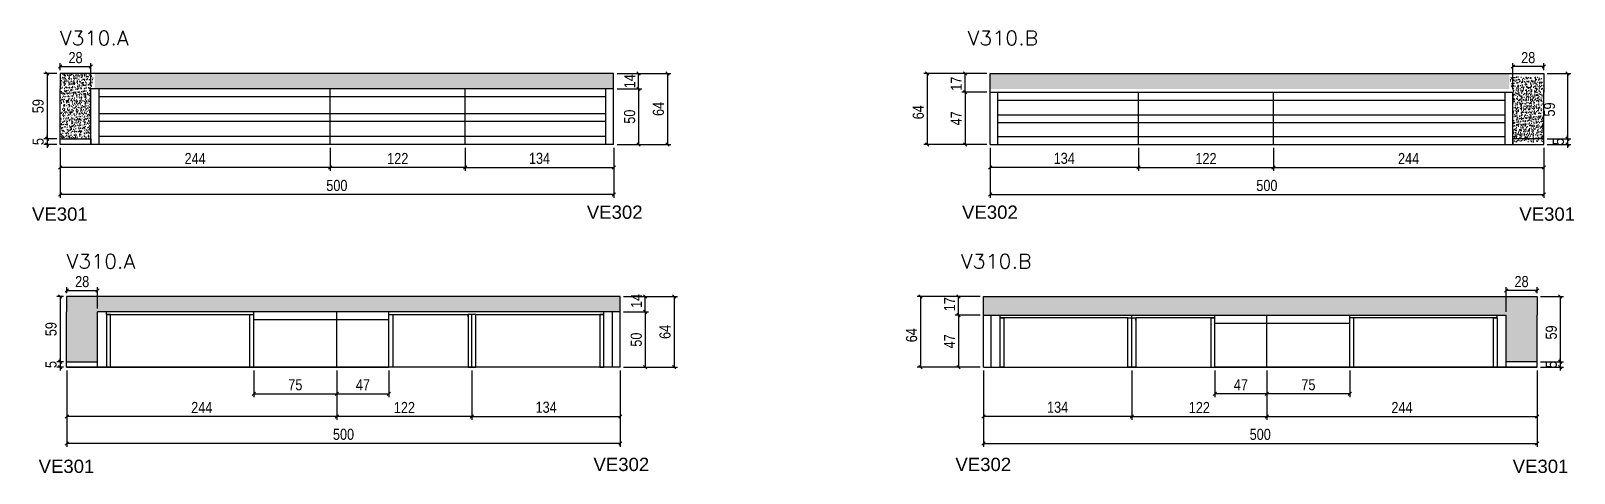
# Model space of a CAD drawing. Header units: millimetres. Extents: x 2538 to 3932, y 3036 to 3435.
import ezdxf

# ---------------------------------------------------------------- set-up
doc = ezdxf.new("R2010")
doc.units = ezdxf.units.MM
for name, color, linetype in [('1', 1, 'Continuous'), ('5', 5, 'Continuous'), ('COTA', 241, 'Continuous'), ('Painéis', 200, 'Continuous'), ('SARR_2.2x7', 40, 'Continuous'), ('SARR_3.5x7', 81, 'Continuous')]:
    doc.layers.add(name, color=color, linetype=linetype)
doc.layers.add('Texto Seção', color=7, linetype='Continuous', lineweight=15)
doc.styles.add('COTA TECNICA', font='techl___.ttf', dxfattribs={"height": 10})
doc.styles.add('REGUA-120', font='ROMANS.shx', dxfattribs={"height": 15})
doc.styles.get("Standard").update_dxf_attribs({"font": 'arial.ttf'})
doc.dimstyles.new('PAINEL', dxfattribs={"dimtxt": 10, "dimasz": 3, "dimexe": 3, "dimexo": 3, "dimgap": 3, "dimtad": 1, "dimdec": 1, "dimzin": 12, "dimdsep": 46, "dimtxsty": 'COTA TECNICA', "dimblk1": 'OBLIQUE', "dimblk2": 'OBLIQUE', "dimsah": 1, "dimcen": 0.9, "dimclrd": 4, "dimclre": 4, "dimclrt": 240, "dimadec": 1, "dimazin": 3, "dimtfac": 1, "dimtdec": 1, "dimtmove": 0, "dimatfit": 3, "dimfxl": 1, "dimtolj": 1, "dimtzin": 12, "dimarcsym": 0})

msp = doc.modelspace()

# ---------------------------------------------------------------- texts
at = {"layer": '5', "linetype": 'Continuous'}
for s, rotation, p in [('VE301', 0.00004, (2539.18, 3263.82)), ('VE302', 359.99996, (3040.26, 3265.53)), ('VE302', 0.00004, (3379.1, 3265.53)), ('VE301', 359.99996, (3882.37, 3263.82)), ('VE301', 0.00004, (2545.17, 3035.99)), ('VE302', 359.99996, (3046.25, 3037.7)), ('VE302', 0.00004, (3373.1, 3037.7)), ('VE301', 359.99996, (3876.37, 3035.99))]:
    msp.add_text(s, height=12, rotation=rotation, dxfattribs=at).set_placement(p)
at = {"layer": 'Texto Seção', "style": 'REGUA-120', "width": 1.05}
for s, p in [('V310.A', (2564.38, 3422.31)), ('V310.B', (3384.13, 3422.31)), ('V310.A', (2570.37, 3220.69)), ('V310.B', (3378.13, 3220.69))]:
    msp.add_text(s, height=13, dxfattribs=at).set_placement(p)

# ---------------------------------------------------------------- blocks, each defined once
blk = doc.blocks.new('_Oblique')
at = {"layer": '1', "color": 0, "lineweight": -2}
blk.add_line((-0.5, -0.5), (0.5, 0.5), dxfattribs=at)
blk = doc.blocks.new('*D37')
at = {"layer": 'COTA', "color": 4, "linetype": 'ByBlock', "lineweight": -2, "transparency": 16777216}
for p, q in [((2808.5, 3329.8), (2808.5, 3308.9)), ((2930.5, 3329.8), (2930.5, 3308.9)), ((2930.5, 3311.9), (2808.5, 3311.9))]:
    blk.add_line(p, q, dxfattribs=at)
at = {"layer": 'Defpoints', "color": 0, "linetype": 'ByBlock', "transparency": 16777216}
for p in [(2808.5, 3332.8), (2930.5, 3332.8), (2808.5, 3311.9)]:
    blk.add_point(p, dxfattribs=at)
at = {"layer": 'COTA', "color": 4, "linetype": 'ByBlock', "lineweight": -2, "transparency": 16777216, "xscale": 3, "yscale": 3, "zscale": 3, "rotation": 180}
blk.add_blockref('_Oblique', (2808.5, 3311.9), dxfattribs=at)
at = {"layer": 'COTA', "color": 4, "linetype": 'ByBlock', "lineweight": -2, "transparency": 16777216, "xscale": 3, "yscale": 3, "zscale": 3}
blk.add_blockref('_Oblique', (2930.5, 3311.9), dxfattribs=at)
at = {"layer": 'COTA', "color": 240, "linetype": 'ByBlock', "transparency": 16777216, "insert": (2869.5, 3320), "char_height": 10, "attachment_point": 5, "style": 'COTA TECNICA'}
blk.add_mtext('\\A1;122', dxfattribs=at)
blk = doc.blocks.new('*D38')
at = {"layer": 'COTA', "color": 4, "linetype": 'ByBlock', "lineweight": -2, "transparency": 16777216}
for p, q in [((2564.5, 3329.8), (2564.5, 3308.9)), ((2808.5, 3329.8), (2808.5, 3308.9)), ((2808.5, 3311.9), (2564.5, 3311.9))]:
    blk.add_line(p, q, dxfattribs=at)
at = {"layer": 'Defpoints', "color": 0, "linetype": 'ByBlock', "transparency": 16777216}
for p in [(2564.5, 3332.8), (2808.5, 3332.8), (2564.5, 3311.9)]:
    blk.add_point(p, dxfattribs=at)
at = {"layer": 'COTA', "color": 4, "linetype": 'ByBlock', "lineweight": -2, "transparency": 16777216, "xscale": 3, "yscale": 3, "zscale": 3, "rotation": 180}
blk.add_blockref('_Oblique', (2564.5, 3311.9), dxfattribs=at)
at = {"layer": 'COTA', "color": 4, "linetype": 'ByBlock', "lineweight": -2, "transparency": 16777216, "xscale": 3, "yscale": 3, "zscale": 3}
blk.add_blockref('_Oblique', (2808.5, 3311.9), dxfattribs=at)
at = {"layer": 'COTA', "color": 240, "linetype": 'ByBlock', "transparency": 16777216, "insert": (2686.5, 3320), "char_height": 10, "width": 210.731, "attachment_point": 5, "style": 'COTA TECNICA'}
blk.add_mtext('\\A1;244', dxfattribs=at)
blk = doc.blocks.new('*D39')
at = {"layer": 'COTA', "color": 4, "linetype": 'ByBlock', "lineweight": -2, "transparency": 16777216}
for p, q in [((2564.5, 3329.8), (2564.5, 3284.5)), ((3064.5, 3329.8), (3064.5, 3284.5)), ((3064.5, 3287.5), (2564.5, 3287.5))]:
    blk.add_line(p, q, dxfattribs=at)
at = {"layer": 'Defpoints', "color": 0, "linetype": 'ByBlock', "transparency": 16777216}
for p in [(2564.5, 3332.8), (3064.5, 3332.8), (2564.5, 3287.5)]:
    blk.add_point(p, dxfattribs=at)
at = {"layer": 'COTA', "color": 4, "linetype": 'ByBlock', "lineweight": -2, "transparency": 16777216, "xscale": 3, "yscale": 3, "zscale": 3, "rotation": 180}
blk.add_blockref('_Oblique', (2564.5, 3287.5), dxfattribs=at)
at = {"layer": 'COTA', "color": 4, "linetype": 'ByBlock', "lineweight": -2, "transparency": 16777216, "xscale": 3, "yscale": 3, "zscale": 3}
blk.add_blockref('_Oblique', (3064.5, 3287.5), dxfattribs=at)
at = {"layer": 'COTA', "color": 240, "linetype": 'ByBlock', "transparency": 16777216, "insert": (2814.5, 3295.6), "char_height": 10, "attachment_point": 5, "style": 'COTA TECNICA'}
blk.add_mtext('\\A1;500', dxfattribs=at)
blk = doc.blocks.new('*D49')
at = {"layer": 'COTA', "color": 4, "lineweight": -2, "transparency": 16777216}
for p, q in [((3067.5, 3382.8), (3090, 3382.8)), ((3087, 3382.8), (3087, 3332.8)), ((3067.5, 3332.8), (3090, 3332.8))]:
    blk.add_line(p, q, dxfattribs=at)
at = {"layer": 'Defpoints', "color": 0, "transparency": 16777216}
for p in [(3064.5, 3382.8), (3064.5, 3332.8), (3087, 3332.8)]:
    blk.add_point(p, dxfattribs=at)
at = {"layer": 'COTA', "color": 4, "lineweight": -2, "transparency": 16777216, "xscale": 3, "yscale": 3, "zscale": 3}
for p, rotation in [((3087, 3382.8), 90), ((3087, 3332.8), 270)]:
    blk.add_blockref('_Oblique', p, dxfattribs=dict(at, rotation=rotation))
at = {"layer": 'COTA', "color": 240, "transparency": 16777216, "insert": (3078.9, 3357.8), "char_height": 10, "attachment_point": 5, "rotation": 90, "style": 'COTA TECNICA'}
blk.add_mtext('\\A1;50', dxfattribs=at)
blk = doc.blocks.new('*D50')
at = {"layer": 'COTA', "color": 4, "lineweight": -2, "transparency": 16777216}
for p, q in [((3067.5, 3396.8), (3090, 3396.8)), ((3087, 3382.8), (3087, 3396.8)), ((3067.5, 3382.8), (3090, 3382.8))]:
    blk.add_line(p, q, dxfattribs=at)
at = {"layer": 'Defpoints', "color": 0, "transparency": 16777216}
for p in [(3064.5, 3396.8), (3087, 3396.8), (3064.5, 3382.8)]:
    blk.add_point(p, dxfattribs=at)
at = {"layer": 'COTA', "color": 4, "lineweight": -2, "transparency": 16777216, "xscale": 3, "yscale": 3, "zscale": 3}
for p, rotation in [((3087, 3396.8), 90), ((3087, 3382.8), 270)]:
    blk.add_blockref('_Oblique', p, dxfattribs=dict(at, rotation=rotation))
at = {"layer": 'COTA', "color": 240, "transparency": 16777216, "insert": (3079, 3389.8), "char_height": 10, "attachment_point": 5, "rotation": 90, "style": 'COTA TECNICA'}
blk.add_mtext('\\A1;14', dxfattribs=at)
blk = doc.blocks.new('*D51')
at = {"layer": 'COTA', "color": 4, "lineweight": -2, "transparency": 16777216}
for p, q in [((3067.5, 3396.8), (3116, 3396.8)), ((3113, 3396.8), (3113, 3332.8)), ((3067.5, 3332.8), (3116, 3332.8))]:
    blk.add_line(p, q, dxfattribs=at)
at = {"layer": 'Defpoints', "color": 0, "transparency": 16777216}
for p in [(3064.5, 3396.8), (3064.5, 3332.8), (3113, 3332.8)]:
    blk.add_point(p, dxfattribs=at)
at = {"layer": 'COTA', "color": 4, "lineweight": -2, "transparency": 16777216, "xscale": 3, "yscale": 3, "zscale": 3}
for p, rotation in [((3113, 3396.8), 90), ((3113, 3332.8), 270)]:
    blk.add_blockref('_Oblique', p, dxfattribs=dict(at, rotation=rotation))
at = {"layer": 'COTA', "color": 240, "transparency": 16777216, "insert": (3104.9, 3364.8), "char_height": 10, "attachment_point": 5, "rotation": 90, "style": 'COTA TECNICA'}
blk.add_mtext('\\A1;64', dxfattribs=at)
blk = doc.blocks.new('*D52')
at = {"layer": 'Defpoints', "color": 0, "transparency": 16777216}
for p in [(2930.5, 3332.8), (3064.5, 3332.8), (3064.5, 3311.9)]:
    blk.add_point(p, dxfattribs=at)
at = {"layer": 'Painéis', "color": 4, "lineweight": -2, "transparency": 16777216}
for p, q in [((2930.5, 3329.8), (2930.5, 3308.9)), ((3064.5, 3329.8), (3064.5, 3308.9)), ((2930.5, 3311.9), (3064.5, 3311.9))]:
    blk.add_line(p, q, dxfattribs=at)
at = {"layer": 'Painéis', "color": 4, "lineweight": -2, "transparency": 16777216, "xscale": 3, "yscale": 3, "zscale": 3, "rotation": 180}
blk.add_blockref('_Oblique', (2930.5, 3311.9), dxfattribs=at)
at = {"layer": 'Painéis', "color": 4, "lineweight": -2, "transparency": 16777216, "xscale": 3, "yscale": 3, "zscale": 3}
blk.add_blockref('_Oblique', (3064.5, 3311.9), dxfattribs=at)
at = {"layer": 'Painéis', "color": 240, "transparency": 16777216, "insert": (2997.5, 3320.1), "char_height": 10, "attachment_point": 5, "style": 'COTA TECNICA'}
blk.add_mtext('\\A1;134', dxfattribs=at)
blk = doc.blocks.new('*D43')
at = {"layer": 'COTA', "color": 4, "linetype": 'ByBlock', "lineweight": -2, "transparency": 16777216}
for p, q in [((2814.5, 3128.4), (2814.5, 3084.1)), ((2936.5, 3128.4), (2936.5, 3084.1)), ((2936.5, 3087.1), (2814.5, 3087.1))]:
    blk.add_line(p, q, dxfattribs=at)
at = {"layer": 'Defpoints', "color": 0, "linetype": 'ByBlock', "transparency": 16777216}
for p in [(2814.5, 3131.4), (2936.5, 3131.4), (2814.5, 3087.1)]:
    blk.add_point(p, dxfattribs=at)
at = {"layer": 'COTA', "color": 4, "linetype": 'ByBlock', "lineweight": -2, "transparency": 16777216, "xscale": 3, "yscale": 3, "zscale": 3, "rotation": 180}
blk.add_blockref('_Oblique', (2814.5, 3087.1), dxfattribs=at)
at = {"layer": 'COTA', "color": 4, "linetype": 'ByBlock', "lineweight": -2, "transparency": 16777216, "xscale": 3, "yscale": 3, "zscale": 3}
blk.add_blockref('_Oblique', (2936.5, 3087.1), dxfattribs=at)
at = {"layer": 'COTA', "color": 240, "linetype": 'ByBlock', "transparency": 16777216, "insert": (2875.5, 3095.1), "char_height": 10, "attachment_point": 5, "style": 'COTA TECNICA'}
blk.add_mtext('\\A1;122', dxfattribs=at)
blk = doc.blocks.new('*D44')
at = {"layer": 'COTA', "color": 4, "linetype": 'ByBlock', "lineweight": -2, "transparency": 16777216}
for p, q in [((2570.5, 3128.4), (2570.5, 3084.1)), ((2814.5, 3128.4), (2814.5, 3084.1)), ((2814.5, 3087.1), (2570.5, 3087.1))]:
    blk.add_line(p, q, dxfattribs=at)
at = {"layer": 'Defpoints', "color": 0, "linetype": 'ByBlock', "transparency": 16777216}
for p in [(2570.5, 3131.4), (2814.5, 3131.4), (2570.5, 3087.1)]:
    blk.add_point(p, dxfattribs=at)
at = {"layer": 'COTA', "color": 4, "linetype": 'ByBlock', "lineweight": -2, "transparency": 16777216, "xscale": 3, "yscale": 3, "zscale": 3, "rotation": 180}
blk.add_blockref('_Oblique', (2570.5, 3087.1), dxfattribs=at)
at = {"layer": 'COTA', "color": 4, "linetype": 'ByBlock', "lineweight": -2, "transparency": 16777216, "xscale": 3, "yscale": 3, "zscale": 3}
blk.add_blockref('_Oblique', (2814.5, 3087.1), dxfattribs=at)
at = {"layer": 'COTA', "color": 240, "linetype": 'ByBlock', "transparency": 16777216, "insert": (2692.5, 3095.1), "char_height": 10, "width": 210.731, "attachment_point": 5, "style": 'COTA TECNICA'}
blk.add_mtext('\\A1;244', dxfattribs=at)
blk = doc.blocks.new('*D45')
at = {"layer": 'COTA', "color": 4, "linetype": 'ByBlock', "lineweight": -2, "transparency": 16777216}
for p, q in [((2570.5, 3128.4), (2570.5, 3059.7)), ((3070.5, 3128.4), (3070.5, 3059.7)), ((3070.5, 3062.7), (2570.5, 3062.7))]:
    blk.add_line(p, q, dxfattribs=at)
at = {"layer": 'Defpoints', "color": 0, "linetype": 'ByBlock', "transparency": 16777216}
for p in [(2570.5, 3131.4), (3070.5, 3131.4), (2570.5, 3062.7)]:
    blk.add_point(p, dxfattribs=at)
at = {"layer": 'COTA', "color": 4, "linetype": 'ByBlock', "lineweight": -2, "transparency": 16777216, "xscale": 3, "yscale": 3, "zscale": 3, "rotation": 180}
blk.add_blockref('_Oblique', (2570.5, 3062.7), dxfattribs=at)
at = {"layer": 'COTA', "color": 4, "linetype": 'ByBlock', "lineweight": -2, "transparency": 16777216, "xscale": 3, "yscale": 3, "zscale": 3}
blk.add_blockref('_Oblique', (3070.5, 3062.7), dxfattribs=at)
at = {"layer": 'COTA', "color": 240, "linetype": 'ByBlock', "transparency": 16777216, "insert": (2820.5, 3070.8), "char_height": 10, "attachment_point": 5, "style": 'COTA TECNICA'}
blk.add_mtext('\\A1;500', dxfattribs=at)
blk = doc.blocks.new('*D60')
at = {"layer": 'COTA', "color": 4, "lineweight": -2, "transparency": 16777216}
for p, q in [((3073.5, 3181.4), (3096, 3181.4)), ((3093, 3181.4), (3093, 3131.4)), ((3073.5, 3131.4), (3096, 3131.4))]:
    blk.add_line(p, q, dxfattribs=at)
at = {"layer": 'Defpoints', "color": 0, "transparency": 16777216}
for p in [(3070.5, 3181.4), (3070.5, 3131.4), (3093, 3131.4)]:
    blk.add_point(p, dxfattribs=at)
at = {"layer": 'COTA', "color": 4, "lineweight": -2, "transparency": 16777216, "xscale": 3, "yscale": 3, "zscale": 3}
for p, rotation in [((3093, 3181.4), 90), ((3093, 3131.4), 270)]:
    blk.add_blockref('_Oblique', p, dxfattribs=dict(at, rotation=rotation))
at = {"layer": 'COTA', "color": 240, "transparency": 16777216, "insert": (3084.9, 3156.4), "char_height": 10, "attachment_point": 5, "rotation": 90, "style": 'COTA TECNICA'}
blk.add_mtext('\\A1;50', dxfattribs=at)
blk = doc.blocks.new('*D61')
at = {"layer": 'COTA', "color": 4, "lineweight": -2, "transparency": 16777216}
for p, q in [((3073.5, 3195.4), (3096, 3195.4)), ((3093, 3181.4), (3093, 3195.4)), ((3073.5, 3181.4), (3096, 3181.4))]:
    blk.add_line(p, q, dxfattribs=at)
at = {"layer": 'Defpoints', "color": 0, "transparency": 16777216}
for p in [(3070.5, 3195.4), (3093, 3195.4), (3070.5, 3181.4)]:
    blk.add_point(p, dxfattribs=at)
at = {"layer": 'COTA', "color": 4, "lineweight": -2, "transparency": 16777216, "xscale": 3, "yscale": 3, "zscale": 3}
for p, rotation in [((3093, 3195.4), 90), ((3093, 3181.4), 270)]:
    blk.add_blockref('_Oblique', p, dxfattribs=dict(at, rotation=rotation))
at = {"layer": 'COTA', "color": 240, "transparency": 16777216, "insert": (3085, 3191.4), "char_height": 10, "attachment_point": 5, "rotation": 90, "style": 'COTA TECNICA'}
blk.add_mtext('\\A1;14', dxfattribs=at)
blk = doc.blocks.new('*D62')
at = {"layer": 'COTA', "color": 4, "lineweight": -2, "transparency": 16777216}
for p, q in [((3073.5, 3195.4), (3122, 3195.4)), ((3119, 3195.4), (3119, 3131.4)), ((3073.5, 3131.4), (3122, 3131.4))]:
    blk.add_line(p, q, dxfattribs=at)
at = {"layer": 'Defpoints', "color": 0, "transparency": 16777216}
for p in [(3070.5, 3195.4), (3070.5, 3131.4), (3119, 3131.4)]:
    blk.add_point(p, dxfattribs=at)
at = {"layer": 'COTA', "color": 4, "lineweight": -2, "transparency": 16777216, "xscale": 3, "yscale": 3, "zscale": 3}
for p, rotation in [((3119, 3195.4), 90), ((3119, 3131.4), 270)]:
    blk.add_blockref('_Oblique', p, dxfattribs=dict(at, rotation=rotation))
at = {"layer": 'COTA', "color": 240, "transparency": 16777216, "insert": (3110.9, 3163.4), "char_height": 10, "attachment_point": 5, "rotation": 90, "style": 'COTA TECNICA'}
blk.add_mtext('\\A1;64', dxfattribs=at)
blk = doc.blocks.new('*D63')
at = {"layer": 'Defpoints', "color": 0, "transparency": 16777216}
for p in [(2936.5, 3131.4), (3070.5, 3131.4), (3070.5, 3087.1)]:
    blk.add_point(p, dxfattribs=at)
at = {"layer": 'Painéis', "color": 4, "lineweight": -2, "transparency": 16777216}
for p, q in [((2936.5, 3128.4), (2936.5, 3084.1)), ((3070.5, 3128.4), (3070.5, 3084.1)), ((2936.5, 3087.1), (3070.5, 3087.1))]:
    blk.add_line(p, q, dxfattribs=at)
at = {"layer": 'Painéis', "color": 4, "lineweight": -2, "transparency": 16777216, "xscale": 3, "yscale": 3, "zscale": 3, "rotation": 180}
blk.add_blockref('_Oblique', (2936.5, 3087.1), dxfattribs=at)
at = {"layer": 'Painéis', "color": 4, "lineweight": -2, "transparency": 16777216, "xscale": 3, "yscale": 3, "zscale": 3}
blk.add_blockref('_Oblique', (3070.5, 3087.1), dxfattribs=at)
at = {"layer": 'Painéis', "color": 240, "transparency": 16777216, "insert": (3003.5, 3095.3), "char_height": 10, "attachment_point": 5, "style": 'COTA TECNICA'}
blk.add_mtext('\\A1;134', dxfattribs=at)
blk = doc.blocks.new('*D65')
at = {"layer": 'Defpoints', "color": 0, "transparency": 16777216}
for p in [(2739.5, 3131.4), (2814.5, 3131.4), (2814.5, 3107.5)]:
    blk.add_point(p, dxfattribs=at)
at = {"layer": 'Painéis', "color": 4, "lineweight": -2, "transparency": 16777216}
for p, q in [((2739.5, 3128.4), (2739.5, 3104.5)), ((2814.5, 3128.4), (2814.5, 3104.5)), ((2739.5, 3107.5), (2814.5, 3107.5))]:
    blk.add_line(p, q, dxfattribs=at)
at = {"layer": 'Painéis', "color": 4, "lineweight": -2, "transparency": 16777216, "xscale": 3, "yscale": 3, "zscale": 3, "rotation": 180}
blk.add_blockref('_Oblique', (2739.5, 3107.5), dxfattribs=at)
at = {"layer": 'Painéis', "color": 4, "lineweight": -2, "transparency": 16777216, "xscale": 3, "yscale": 3, "zscale": 3}
blk.add_blockref('_Oblique', (2814.5, 3107.5), dxfattribs=at)
at = {"layer": 'Painéis', "color": 240, "transparency": 16777216, "insert": (2777, 3115.6), "char_height": 10, "attachment_point": 5, "style": 'COTA TECNICA'}
blk.add_mtext('\\A1;75', dxfattribs=at)
blk = doc.blocks.new('*D86')
at = {"layer": 'Defpoints', "color": 0, "transparency": 16777216}
for p in [(2814.5, 3131.4), (2861.5, 3131.4), (2861.5, 3107.5)]:
    blk.add_point(p, dxfattribs=at)
at = {"layer": 'Painéis', "color": 4, "lineweight": -2, "transparency": 16777216}
for p, q in [((2814.5, 3128.4), (2814.5, 3104.5)), ((2861.5, 3128.4), (2861.5, 3104.5)), ((2814.5, 3107.5), (2861.5, 3107.5))]:
    blk.add_line(p, q, dxfattribs=at)
at = {"layer": 'Painéis', "color": 4, "lineweight": -2, "transparency": 16777216, "xscale": 3, "yscale": 3, "zscale": 3, "rotation": 180}
blk.add_blockref('_Oblique', (2814.5, 3107.5), dxfattribs=at)
at = {"layer": 'Painéis', "color": 4, "lineweight": -2, "transparency": 16777216, "xscale": 3, "yscale": 3, "zscale": 3}
blk.add_blockref('_Oblique', (2861.5, 3107.5), dxfattribs=at)
at = {"layer": 'Painéis', "color": 240, "transparency": 16777216, "insert": (2838, 3115.6), "char_height": 10, "attachment_point": 5, "style": 'COTA TECNICA'}
blk.add_mtext('\\A1;47', dxfattribs=at)
blk = doc.blocks.new('*D103')
at = {"layer": 'COTA', "color": 4, "linetype": 'ByBlock', "lineweight": -2, "transparency": 16777216}
for p, q in [((2561.5, 3396.8), (2549.9, 3396.8)), ((2552.9, 3396.8), (2552.9, 3337.8)), ((2561.5, 3337.8), (2549.9, 3337.8))]:
    blk.add_line(p, q, dxfattribs=at)
at = {"layer": 'Defpoints', "color": 0, "linetype": 'ByBlock', "transparency": 16777216}
for p in [(2564.5, 3396.8), (2552.9, 3337.8), (2564.5, 3337.8)]:
    blk.add_point(p, dxfattribs=at)
at = {"layer": 'COTA', "color": 4, "linetype": 'ByBlock', "lineweight": -2, "transparency": 16777216, "xscale": 3, "yscale": 3, "zscale": 3}
for p, rotation in [((2552.9, 3396.8), 90), ((2552.9, 3337.8), 270)]:
    blk.add_blockref('_Oblique', p, dxfattribs=dict(at, rotation=rotation))
at = {"layer": 'COTA', "color": 240, "linetype": 'ByBlock', "transparency": 16777216, "insert": (2544.7, 3367.3), "char_height": 10, "attachment_point": 5, "rotation": 90, "style": 'COTA TECNICA'}
blk.add_mtext('\\A1;59', dxfattribs=at)
blk = doc.blocks.new('*D104')
at = {"layer": 'COTA', "color": 4, "linetype": 'ByBlock', "lineweight": -2, "transparency": 16777216}
for p, q in [((2561.5, 3337.8), (2549.9, 3337.8)), ((2561.5, 3332.8), (2549.9, 3332.8)), ((2552.9, 3337.8), (2552.9, 3340.8)), ((2552.9, 3337.8), (2552.9, 3332.8)), ((2552.9, 3332.8), (2552.9, 3329.8))]:
    blk.add_line(p, q, dxfattribs=at)
at = {"layer": 'Defpoints', "color": 0, "linetype": 'ByBlock', "transparency": 16777216}
for p in [(2552.9, 3332.8), (2564.5, 3337.8), (2564.5, 3332.8)]:
    blk.add_point(p, dxfattribs=at)
at = {"layer": 'COTA', "color": 4, "linetype": 'ByBlock', "lineweight": -2, "transparency": 16777216, "xscale": 3, "yscale": 3, "zscale": 3}
for p, rotation in [((2552.9, 3337.8), 270), ((2552.9, 3332.8), 90)]:
    blk.add_blockref('_Oblique', p, dxfattribs=dict(at, rotation=rotation))
at = {"layer": 'COTA', "color": 240, "linetype": 'ByBlock', "transparency": 16777216, "insert": (2544.8, 3335.3), "char_height": 10, "attachment_point": 5, "rotation": 90, "style": 'COTA TECNICA'}
blk.add_mtext('\\A1;5', dxfattribs=at)
blk = doc.blocks.new('*D105')
at = {"layer": 'COTA', "color": 4, "linetype": 'ByBlock', "lineweight": -2, "transparency": 16777216}
for p, q in [((2564.5, 3399.8), (2564.5, 3406)), ((2564.5, 3403), (2592.4, 3403)), ((2592.4, 3385.8), (2592.4, 3406))]:
    blk.add_line(p, q, dxfattribs=at)
at = {"layer": 'Defpoints', "color": 0, "linetype": 'ByBlock', "transparency": 16777216}
for p in [(2592.4, 3403), (2564.5, 3396.8), (2592.4, 3382.8)]:
    blk.add_point(p, dxfattribs=at)
at = {"layer": 'COTA', "color": 4, "linetype": 'ByBlock', "lineweight": -2, "transparency": 16777216, "xscale": 3, "yscale": 3, "zscale": 3, "rotation": 180}
blk.add_blockref('_Oblique', (2564.5, 3403), dxfattribs=at)
at = {"layer": 'COTA', "color": 4, "linetype": 'ByBlock', "lineweight": -2, "transparency": 16777216, "xscale": 3, "yscale": 3, "zscale": 3}
blk.add_blockref('_Oblique', (2592.4, 3403), dxfattribs=at)
at = {"layer": 'COTA', "color": 240, "linetype": 'ByBlock', "transparency": 16777216, "insert": (2578.5, 3411.1), "char_height": 10, "attachment_point": 5, "style": 'COTA TECNICA'}
blk.add_mtext('\\A1;28', dxfattribs=at)
blk = doc.blocks.new('*D106')
at = {"layer": 'COTA', "color": 4, "linetype": 'ByBlock', "lineweight": -2, "transparency": 16777216}
for p, q in [((2570.5, 3198.4), (2570.5, 3203.7)), ((2570.5, 3200.7), (2598.4, 3200.7)), ((2598.4, 3184.4), (2598.4, 3203.7))]:
    blk.add_line(p, q, dxfattribs=at)
at = {"layer": 'Defpoints', "color": 0, "linetype": 'ByBlock', "transparency": 16777216}
for p in [(2570.5, 3195.4), (2598.4, 3200.7), (2598.4, 3181.4)]:
    blk.add_point(p, dxfattribs=at)
at = {"layer": 'COTA', "color": 4, "linetype": 'ByBlock', "lineweight": -2, "transparency": 16777216, "xscale": 3, "yscale": 3, "zscale": 3, "rotation": 180}
blk.add_blockref('_Oblique', (2570.5, 3200.7), dxfattribs=at)
at = {"layer": 'COTA', "color": 4, "linetype": 'ByBlock', "lineweight": -2, "transparency": 16777216, "xscale": 3, "yscale": 3, "zscale": 3}
blk.add_blockref('_Oblique', (2598.4, 3200.7), dxfattribs=at)
at = {"layer": 'COTA', "color": 240, "linetype": 'ByBlock', "transparency": 16777216, "insert": (2584.5, 3208.8), "char_height": 10, "attachment_point": 5, "style": 'COTA TECNICA'}
blk.add_mtext('\\A1;28', dxfattribs=at)
blk = doc.blocks.new('*D107')
at = {"layer": 'COTA', "color": 4, "linetype": 'ByBlock', "lineweight": -2, "transparency": 16777216}
for p, q in [((2567.5, 3195.4), (2561.5, 3195.4)), ((2564.5, 3195.4), (2564.5, 3136.4)), ((2567.5, 3136.4), (2561.5, 3136.4))]:
    blk.add_line(p, q, dxfattribs=at)
at = {"layer": 'Defpoints', "color": 0, "linetype": 'ByBlock', "transparency": 16777216}
for p in [(2570.5, 3195.4), (2564.5, 3136.4), (2570.5, 3136.4)]:
    blk.add_point(p, dxfattribs=at)
at = {"layer": 'COTA', "color": 4, "linetype": 'ByBlock', "lineweight": -2, "transparency": 16777216, "xscale": 3, "yscale": 3, "zscale": 3}
for p, rotation in [((2564.5, 3195.4), 90), ((2564.5, 3136.4), 270)]:
    blk.add_blockref('_Oblique', p, dxfattribs=dict(at, rotation=rotation))
at = {"layer": 'COTA', "color": 240, "linetype": 'ByBlock', "transparency": 16777216, "insert": (2556.4, 3165.9), "char_height": 10, "attachment_point": 5, "rotation": 90, "style": 'COTA TECNICA'}
blk.add_mtext('\\A1;59', dxfattribs=at)
blk = doc.blocks.new('*D108')
at = {"layer": 'COTA', "color": 4, "linetype": 'ByBlock', "lineweight": -2, "transparency": 16777216}
for p, q in [((2567.5, 3136.4), (2561.5, 3136.4)), ((2564.5, 3136.4), (2564.5, 3139.4)), ((2564.5, 3136.4), (2564.5, 3131.4)), ((2567.5, 3131.4), (2561.5, 3131.4)), ((2564.5, 3131.4), (2564.5, 3128.4))]:
    blk.add_line(p, q, dxfattribs=at)
at = {"layer": 'Defpoints', "color": 0, "linetype": 'ByBlock', "transparency": 16777216}
for p in [(2570.5, 3136.4), (2564.5, 3131.4), (2570.5, 3131.4)]:
    blk.add_point(p, dxfattribs=at)
at = {"layer": 'COTA', "color": 4, "linetype": 'ByBlock', "lineweight": -2, "transparency": 16777216, "xscale": 3, "yscale": 3, "zscale": 3}
for p, rotation in [((2564.5, 3136.4), 270), ((2564.5, 3131.4), 90)]:
    blk.add_blockref('_Oblique', p, dxfattribs=dict(at, rotation=rotation))
at = {"layer": 'COTA', "color": 240, "linetype": 'ByBlock', "transparency": 16777216, "insert": (2556.4, 3133.9), "char_height": 10, "attachment_point": 5, "rotation": 90, "style": 'COTA TECNICA'}
blk.add_mtext('\\A1;5', dxfattribs=at)
blk = doc.blocks.new('*D112')
at = {"layer": 'COTA', "color": 4, "linetype": 'ByBlock', "lineweight": -2, "transparency": 16777216}
for p, q in [((3538.4, 3329.8), (3538.4, 3308.9)), ((3660.4, 3329.8), (3660.4, 3308.9)), ((3538.4, 3311.9), (3660.4, 3311.9))]:
    blk.add_line(p, q, dxfattribs=at)
at = {"layer": 'Defpoints', "color": 0, "linetype": 'ByBlock', "transparency": 16777216}
for p in [(3538.4, 3332.8), (3660.4, 3332.8), (3660.4, 3311.9)]:
    blk.add_point(p, dxfattribs=at)
at = {"layer": 'COTA', "color": 4, "linetype": 'ByBlock', "lineweight": -2, "transparency": 16777216, "xscale": 3, "yscale": 3, "zscale": 3, "rotation": 180}
blk.add_blockref('_Oblique', (3538.4, 3311.9), dxfattribs=at)
at = {"layer": 'COTA', "color": 4, "linetype": 'ByBlock', "lineweight": -2, "transparency": 16777216, "xscale": 3, "yscale": 3, "zscale": 3}
blk.add_blockref('_Oblique', (3660.4, 3311.9), dxfattribs=at)
at = {"layer": 'COTA', "color": 240, "linetype": 'ByBlock', "transparency": 16777216, "insert": (3599.4, 3320), "char_height": 10, "attachment_point": 5, "style": 'COTA TECNICA'}
blk.add_mtext('\\A1;122', dxfattribs=at)
blk = doc.blocks.new('*D113')
at = {"layer": 'COTA', "color": 4, "linetype": 'ByBlock', "lineweight": -2, "transparency": 16777216}
for p, q in [((3660.4, 3329.8), (3660.4, 3308.9)), ((3904.4, 3329.8), (3904.4, 3308.9)), ((3660.4, 3311.9), (3904.4, 3311.9))]:
    blk.add_line(p, q, dxfattribs=at)
at = {"layer": 'Defpoints', "color": 0, "linetype": 'ByBlock', "transparency": 16777216}
for p in [(3660.4, 3332.8), (3904.4, 3332.8), (3904.4, 3311.9)]:
    blk.add_point(p, dxfattribs=at)
at = {"layer": 'COTA', "color": 4, "linetype": 'ByBlock', "lineweight": -2, "transparency": 16777216, "xscale": 3, "yscale": 3, "zscale": 3, "rotation": 180}
blk.add_blockref('_Oblique', (3660.4, 3311.9), dxfattribs=at)
at = {"layer": 'COTA', "color": 4, "linetype": 'ByBlock', "lineweight": -2, "transparency": 16777216, "xscale": 3, "yscale": 3, "zscale": 3}
blk.add_blockref('_Oblique', (3904.4, 3311.9), dxfattribs=at)
at = {"layer": 'COTA', "color": 240, "linetype": 'ByBlock', "transparency": 16777216, "insert": (3782.4, 3320), "char_height": 10, "width": 210.731, "attachment_point": 5, "style": 'COTA TECNICA'}
blk.add_mtext('\\A1;244', dxfattribs=at)
blk = doc.blocks.new('*D114')
at = {"layer": 'COTA', "color": 4, "linetype": 'ByBlock', "lineweight": -2, "transparency": 16777216}
for p, q in [((3404.4, 3329.8), (3404.4, 3284.5)), ((3904.4, 3329.8), (3904.4, 3284.5)), ((3404.4, 3287.5), (3904.4, 3287.5))]:
    blk.add_line(p, q, dxfattribs=at)
at = {"layer": 'Defpoints', "color": 0, "linetype": 'ByBlock', "transparency": 16777216}
for p in [(3404.4, 3332.8), (3904.4, 3332.8), (3904.4, 3287.5)]:
    blk.add_point(p, dxfattribs=at)
at = {"layer": 'COTA', "color": 4, "linetype": 'ByBlock', "lineweight": -2, "transparency": 16777216, "xscale": 3, "yscale": 3, "zscale": 3, "rotation": 180}
blk.add_blockref('_Oblique', (3404.4, 3287.5), dxfattribs=at)
at = {"layer": 'COTA', "color": 4, "linetype": 'ByBlock', "lineweight": -2, "transparency": 16777216, "xscale": 3, "yscale": 3, "zscale": 3}
blk.add_blockref('_Oblique', (3904.4, 3287.5), dxfattribs=at)
at = {"layer": 'COTA', "color": 240, "linetype": 'ByBlock', "transparency": 16777216, "insert": (3654.4, 3295.6), "char_height": 10, "attachment_point": 5, "style": 'COTA TECNICA'}
blk.add_mtext('\\A1;500', dxfattribs=at)
blk = doc.blocks.new('*D120')
at = {"layer": 'COTA', "color": 4, "lineweight": -2, "transparency": 16777216}
for p, q in [((3401.4, 3379.8), (3378.8, 3379.8)), ((3381.8, 3379.8), (3381.8, 3332.8)), ((3401.4, 3332.8), (3378.8, 3332.8))]:
    blk.add_line(p, q, dxfattribs=at)
at = {"layer": 'Defpoints', "color": 0, "transparency": 16777216}
for p in [(3404.4, 3379.8), (3381.8, 3332.8), (3404.4, 3332.8)]:
    blk.add_point(p, dxfattribs=at)
at = {"layer": 'COTA', "color": 4, "lineweight": -2, "transparency": 16777216, "xscale": 3, "yscale": 3, "zscale": 3}
for p, rotation in [((3381.8, 3379.8), 90), ((3381.8, 3332.8), 270)]:
    blk.add_blockref('_Oblique', p, dxfattribs=dict(at, rotation=rotation))
at = {"layer": 'COTA', "color": 240, "transparency": 16777216, "insert": (3373.8, 3356.3), "char_height": 10, "attachment_point": 5, "rotation": 90, "style": 'COTA TECNICA'}
blk.add_mtext('\\A1;47', dxfattribs=at)
blk = doc.blocks.new('*D121')
at = {"layer": 'COTA', "color": 4, "lineweight": -2, "transparency": 16777216}
for p, q in [((3401.4, 3396.8), (3378.8, 3396.8)), ((3381.8, 3379.8), (3381.8, 3396.8)), ((3401.4, 3379.8), (3378.8, 3379.8))]:
    blk.add_line(p, q, dxfattribs=at)
at = {"layer": 'Defpoints', "color": 0, "transparency": 16777216}
for p in [(3381.8, 3396.8), (3404.4, 3396.8), (3404.4, 3379.8)]:
    blk.add_point(p, dxfattribs=at)
at = {"layer": 'COTA', "color": 4, "lineweight": -2, "transparency": 16777216, "xscale": 3, "yscale": 3, "zscale": 3}
for p, rotation in [((3381.8, 3396.8), 90), ((3381.8, 3379.8), 270)]:
    blk.add_blockref('_Oblique', p, dxfattribs=dict(at, rotation=rotation))
at = {"layer": 'COTA', "color": 240, "transparency": 16777216, "insert": (3373.8, 3387.6), "char_height": 10, "attachment_point": 5, "rotation": 90, "style": 'COTA TECNICA'}
blk.add_mtext('\\A1;17', dxfattribs=at)
blk = doc.blocks.new('*D122')
at = {"layer": 'COTA', "color": 4, "lineweight": -2, "transparency": 16777216}
for p, q in [((3401.4, 3396.8), (3344.7, 3396.8)), ((3347.7, 3396.8), (3347.7, 3332.8)), ((3401.4, 3332.8), (3344.7, 3332.8))]:
    blk.add_line(p, q, dxfattribs=at)
at = {"layer": 'Defpoints', "color": 0, "transparency": 16777216}
for p in [(3404.4, 3396.8), (3347.7, 3332.8), (3404.4, 3332.8)]:
    blk.add_point(p, dxfattribs=at)
at = {"layer": 'COTA', "color": 4, "lineweight": -2, "transparency": 16777216, "xscale": 3, "yscale": 3, "zscale": 3}
for p, rotation in [((3347.7, 3396.8), 90), ((3347.7, 3332.8), 270)]:
    blk.add_blockref('_Oblique', p, dxfattribs=dict(at, rotation=rotation))
at = {"layer": 'COTA', "color": 240, "transparency": 16777216, "insert": (3339.6, 3361.8), "char_height": 10, "attachment_point": 5, "rotation": 90, "style": 'COTA TECNICA'}
blk.add_mtext('\\A1;64', dxfattribs=at)
blk = doc.blocks.new('*D123')
at = {"layer": 'Defpoints', "color": 0, "transparency": 16777216}
for p in [(3404.4, 3332.8), (3538.4, 3332.8), (3404.4, 3311.9)]:
    blk.add_point(p, dxfattribs=at)
at = {"layer": 'Painéis', "color": 4, "lineweight": -2, "transparency": 16777216}
for p, q in [((3404.4, 3329.8), (3404.4, 3308.9)), ((3538.4, 3329.8), (3538.4, 3308.9)), ((3538.4, 3311.9), (3404.4, 3311.9))]:
    blk.add_line(p, q, dxfattribs=at)
at = {"layer": 'Painéis', "color": 4, "lineweight": -2, "transparency": 16777216, "xscale": 3, "yscale": 3, "zscale": 3, "rotation": 180}
blk.add_blockref('_Oblique', (3404.4, 3311.9), dxfattribs=at)
at = {"layer": 'Painéis', "color": 4, "lineweight": -2, "transparency": 16777216, "xscale": 3, "yscale": 3, "zscale": 3}
blk.add_blockref('_Oblique', (3538.4, 3311.9), dxfattribs=at)
at = {"layer": 'Painéis', "color": 240, "transparency": 16777216, "insert": (3471.4, 3320.1), "char_height": 10, "attachment_point": 5, "style": 'COTA TECNICA'}
blk.add_mtext('\\A1;134', dxfattribs=at)
blk = doc.blocks.new('*D109')
at = {"layer": 'COTA', "color": 4, "linetype": 'ByBlock', "lineweight": -2, "transparency": 16777216}
for p, q in [((3532.4, 3128.4), (3532.4, 3084.1)), ((3654.4, 3128.4), (3654.4, 3084.1)), ((3532.4, 3087.1), (3654.4, 3087.1))]:
    blk.add_line(p, q, dxfattribs=at)
at = {"layer": 'Defpoints', "color": 0, "linetype": 'ByBlock', "transparency": 16777216}
for p in [(3532.4, 3131.4), (3654.4, 3131.4), (3654.4, 3087.1)]:
    blk.add_point(p, dxfattribs=at)
at = {"layer": 'COTA', "color": 4, "linetype": 'ByBlock', "lineweight": -2, "transparency": 16777216, "xscale": 3, "yscale": 3, "zscale": 3, "rotation": 180}
blk.add_blockref('_Oblique', (3532.4, 3087.1), dxfattribs=at)
at = {"layer": 'COTA', "color": 4, "linetype": 'ByBlock', "lineweight": -2, "transparency": 16777216, "xscale": 3, "yscale": 3, "zscale": 3}
blk.add_blockref('_Oblique', (3654.4, 3087.1), dxfattribs=at)
at = {"layer": 'COTA', "color": 240, "linetype": 'ByBlock', "transparency": 16777216, "insert": (3593.4, 3095.1), "char_height": 10, "attachment_point": 5, "style": 'COTA TECNICA'}
blk.add_mtext('\\A1;122', dxfattribs=at)
blk = doc.blocks.new('*D110')
at = {"layer": 'COTA', "color": 4, "linetype": 'ByBlock', "lineweight": -2, "transparency": 16777216}
for p, q in [((3654.4, 3128.4), (3654.4, 3084.1)), ((3898.4, 3128.4), (3898.4, 3084.1)), ((3654.4, 3087.1), (3898.4, 3087.1))]:
    blk.add_line(p, q, dxfattribs=at)
at = {"layer": 'Defpoints', "color": 0, "linetype": 'ByBlock', "transparency": 16777216}
for p in [(3654.4, 3131.4), (3898.4, 3131.4), (3898.4, 3087.1)]:
    blk.add_point(p, dxfattribs=at)
at = {"layer": 'COTA', "color": 4, "linetype": 'ByBlock', "lineweight": -2, "transparency": 16777216, "xscale": 3, "yscale": 3, "zscale": 3, "rotation": 180}
blk.add_blockref('_Oblique', (3654.4, 3087.1), dxfattribs=at)
at = {"layer": 'COTA', "color": 4, "linetype": 'ByBlock', "lineweight": -2, "transparency": 16777216, "xscale": 3, "yscale": 3, "zscale": 3}
blk.add_blockref('_Oblique', (3898.4, 3087.1), dxfattribs=at)
at = {"layer": 'COTA', "color": 240, "linetype": 'ByBlock', "transparency": 16777216, "insert": (3776.4, 3095.1), "char_height": 10, "width": 210.731, "attachment_point": 5, "style": 'COTA TECNICA'}
blk.add_mtext('\\A1;244', dxfattribs=at)
blk = doc.blocks.new('*D111')
at = {"layer": 'COTA', "color": 4, "linetype": 'ByBlock', "lineweight": -2, "transparency": 16777216}
for p, q in [((3398.4, 3128.4), (3398.4, 3059.7)), ((3898.4, 3128.4), (3898.4, 3059.7)), ((3398.4, 3062.7), (3898.4, 3062.7))]:
    blk.add_line(p, q, dxfattribs=at)
at = {"layer": 'Defpoints', "color": 0, "linetype": 'ByBlock', "transparency": 16777216}
for p in [(3398.4, 3131.4), (3898.4, 3131.4), (3898.4, 3062.7)]:
    blk.add_point(p, dxfattribs=at)
at = {"layer": 'COTA', "color": 4, "linetype": 'ByBlock', "lineweight": -2, "transparency": 16777216, "xscale": 3, "yscale": 3, "zscale": 3, "rotation": 180}
blk.add_blockref('_Oblique', (3398.4, 3062.7), dxfattribs=at)
at = {"layer": 'COTA', "color": 4, "linetype": 'ByBlock', "lineweight": -2, "transparency": 16777216, "xscale": 3, "yscale": 3, "zscale": 3}
blk.add_blockref('_Oblique', (3898.4, 3062.7), dxfattribs=at)
at = {"layer": 'COTA', "color": 240, "linetype": 'ByBlock', "transparency": 16777216, "insert": (3648.4, 3070.8), "char_height": 10, "attachment_point": 5, "style": 'COTA TECNICA'}
blk.add_mtext('\\A1;500', dxfattribs=at)
blk = doc.blocks.new('*D116')
at = {"layer": 'COTA', "color": 4, "lineweight": -2, "transparency": 16777216}
for p, q in [((3395.4, 3178.4), (3372.8, 3178.4)), ((3375.8, 3178.4), (3375.8, 3131.4)), ((3395.4, 3131.4), (3372.8, 3131.4))]:
    blk.add_line(p, q, dxfattribs=at)
at = {"layer": 'Defpoints', "color": 0, "transparency": 16777216}
for p in [(3398.4, 3178.4), (3375.8, 3131.4), (3398.4, 3131.4)]:
    blk.add_point(p, dxfattribs=at)
at = {"layer": 'COTA', "color": 4, "lineweight": -2, "transparency": 16777216, "xscale": 3, "yscale": 3, "zscale": 3}
for p, rotation in [((3375.8, 3178.4), 90), ((3375.8, 3131.4), 270)]:
    blk.add_blockref('_Oblique', p, dxfattribs=dict(at, rotation=rotation))
at = {"layer": 'COTA', "color": 240, "transparency": 16777216, "insert": (3367.8, 3154.9), "char_height": 10, "attachment_point": 5, "rotation": 90, "style": 'COTA TECNICA'}
blk.add_mtext('\\A1;47', dxfattribs=at)
blk = doc.blocks.new('*D117')
at = {"layer": 'COTA', "color": 4, "lineweight": -2, "transparency": 16777216}
for p, q in [((3395.4, 3195.4), (3372.8, 3195.4)), ((3375.8, 3178.4), (3375.8, 3195.4)), ((3395.4, 3178.4), (3372.8, 3178.4))]:
    blk.add_line(p, q, dxfattribs=at)
at = {"layer": 'Defpoints', "color": 0, "transparency": 16777216}
for p in [(3375.8, 3195.4), (3398.4, 3195.4), (3398.4, 3178.4)]:
    blk.add_point(p, dxfattribs=at)
at = {"layer": 'COTA', "color": 4, "lineweight": -2, "transparency": 16777216, "xscale": 3, "yscale": 3, "zscale": 3}
for p, rotation in [((3375.8, 3195.4), 90), ((3375.8, 3178.4), 270)]:
    blk.add_blockref('_Oblique', p, dxfattribs=dict(at, rotation=rotation))
at = {"layer": 'COTA', "color": 240, "transparency": 16777216, "insert": (3367.8, 3188.4), "char_height": 10, "attachment_point": 5, "rotation": 90, "style": 'COTA TECNICA'}
blk.add_mtext('\\A1;17', dxfattribs=at)
blk = doc.blocks.new('*D118')
at = {"layer": 'COTA', "color": 4, "lineweight": -2, "transparency": 16777216}
for p, q in [((3395.4, 3195.4), (3338.7, 3195.4)), ((3341.7, 3195.4), (3341.7, 3131.4)), ((3395.4, 3131.4), (3338.7, 3131.4))]:
    blk.add_line(p, q, dxfattribs=at)
at = {"layer": 'Defpoints', "color": 0, "transparency": 16777216}
for p in [(3398.4, 3195.4), (3341.7, 3131.4), (3398.4, 3131.4)]:
    blk.add_point(p, dxfattribs=at)
at = {"layer": 'COTA', "color": 4, "lineweight": -2, "transparency": 16777216, "xscale": 3, "yscale": 3, "zscale": 3}
for p, rotation in [((3341.7, 3195.4), 90), ((3341.7, 3131.4), 270)]:
    blk.add_blockref('_Oblique', p, dxfattribs=dict(at, rotation=rotation))
at = {"layer": 'COTA', "color": 240, "transparency": 16777216, "insert": (3333.6, 3160.4), "char_height": 10, "attachment_point": 5, "rotation": 90, "style": 'COTA TECNICA'}
blk.add_mtext('\\A1;64', dxfattribs=at)
blk = doc.blocks.new('*D119')
at = {"layer": 'Defpoints', "color": 0, "transparency": 16777216}
for p in [(3398.4, 3131.4), (3532.4, 3131.4), (3398.4, 3087.1)]:
    blk.add_point(p, dxfattribs=at)
at = {"layer": 'Painéis', "color": 4, "lineweight": -2, "transparency": 16777216}
for p, q in [((3398.4, 3128.4), (3398.4, 3084.1)), ((3532.4, 3128.4), (3532.4, 3084.1)), ((3532.4, 3087.1), (3398.4, 3087.1))]:
    blk.add_line(p, q, dxfattribs=at)
at = {"layer": 'Painéis', "color": 4, "lineweight": -2, "transparency": 16777216, "xscale": 3, "yscale": 3, "zscale": 3, "rotation": 180}
blk.add_blockref('_Oblique', (3398.4, 3087.1), dxfattribs=at)
at = {"layer": 'Painéis', "color": 4, "lineweight": -2, "transparency": 16777216, "xscale": 3, "yscale": 3, "zscale": 3}
blk.add_blockref('_Oblique', (3532.4, 3087.1), dxfattribs=at)
at = {"layer": 'Painéis', "color": 240, "transparency": 16777216, "insert": (3465.4, 3095.3), "char_height": 10, "attachment_point": 5, "style": 'COTA TECNICA'}
blk.add_mtext('\\A1;134', dxfattribs=at)
blk = doc.blocks.new('*D115')
at = {"layer": 'Defpoints', "color": 0, "transparency": 16777216}
for p in [(3654.4, 3131.4), (3729.4, 3131.4), (3654.4, 3107.5)]:
    blk.add_point(p, dxfattribs=at)
at = {"layer": 'Painéis', "color": 4, "lineweight": -2, "transparency": 16777216}
for p, q in [((3654.4, 3128.4), (3654.4, 3104.5)), ((3729.4, 3128.4), (3729.4, 3104.5)), ((3729.4, 3107.5), (3654.4, 3107.5))]:
    blk.add_line(p, q, dxfattribs=at)
at = {"layer": 'Painéis', "color": 4, "lineweight": -2, "transparency": 16777216, "xscale": 3, "yscale": 3, "zscale": 3, "rotation": 180}
blk.add_blockref('_Oblique', (3654.4, 3107.5), dxfattribs=at)
at = {"layer": 'Painéis', "color": 4, "lineweight": -2, "transparency": 16777216, "xscale": 3, "yscale": 3, "zscale": 3}
blk.add_blockref('_Oblique', (3729.4, 3107.5), dxfattribs=at)
at = {"layer": 'Painéis', "color": 240, "transparency": 16777216, "insert": (3691.9, 3115.6), "char_height": 10, "attachment_point": 5, "style": 'COTA TECNICA'}
blk.add_mtext('\\A1;75', dxfattribs=at)
blk = doc.blocks.new('*D124')
at = {"layer": 'Defpoints', "color": 0, "transparency": 16777216}
for p in [(3607.4, 3131.4), (3654.4, 3131.4), (3607.4, 3107.5)]:
    blk.add_point(p, dxfattribs=at)
at = {"layer": 'Painéis', "color": 4, "lineweight": -2, "transparency": 16777216}
for p, q in [((3607.4, 3128.4), (3607.4, 3104.5)), ((3654.4, 3128.4), (3654.4, 3104.5)), ((3654.4, 3107.5), (3607.4, 3107.5))]:
    blk.add_line(p, q, dxfattribs=at)
at = {"layer": 'Painéis', "color": 4, "lineweight": -2, "transparency": 16777216, "xscale": 3, "yscale": 3, "zscale": 3, "rotation": 180}
blk.add_blockref('_Oblique', (3607.4, 3107.5), dxfattribs=at)
at = {"layer": 'Painéis', "color": 4, "lineweight": -2, "transparency": 16777216, "xscale": 3, "yscale": 3, "zscale": 3}
blk.add_blockref('_Oblique', (3654.4, 3107.5), dxfattribs=at)
at = {"layer": 'Painéis', "color": 240, "transparency": 16777216, "insert": (3630.9, 3115.6), "char_height": 10, "attachment_point": 5, "style": 'COTA TECNICA'}
blk.add_mtext('\\A1;47', dxfattribs=at)
blk = doc.blocks.new('*D125')
at = {"layer": 'COTA', "color": 4, "linetype": 'ByBlock', "lineweight": -2, "transparency": 16777216}
for p, q in [((3907.4, 3396.8), (3928.8, 3396.8)), ((3925.8, 3396.8), (3925.8, 3337.8)), ((3907.4, 3337.8), (3928.8, 3337.8))]:
    blk.add_line(p, q, dxfattribs=at)
at = {"layer": 'Defpoints', "color": 0, "linetype": 'ByBlock', "transparency": 16777216}
for p in [(3904.4, 3396.8), (3904.4, 3337.8), (3925.8, 3337.8)]:
    blk.add_point(p, dxfattribs=at)
at = {"layer": 'COTA', "color": 4, "linetype": 'ByBlock', "lineweight": -2, "transparency": 16777216, "xscale": 3, "yscale": 3, "zscale": 3}
for p, rotation in [((3925.8, 3396.8), 90), ((3925.8, 3337.8), 270)]:
    blk.add_blockref('_Oblique', p, dxfattribs=dict(at, rotation=rotation))
at = {"layer": 'COTA', "color": 240, "linetype": 'ByBlock', "transparency": 16777216, "insert": (3909.6, 3364.3), "char_height": 10, "attachment_point": 5, "rotation": 90, "style": 'COTA TECNICA'}
blk.add_mtext('\\A1;59', dxfattribs=at)
blk = doc.blocks.new('*D126')
at = {"layer": 'COTA', "color": 4, "linetype": 'ByBlock', "lineweight": -2, "transparency": 16777216}
for p, q in [((3907.4, 3337.8), (3928.8, 3337.8)), ((3907.4, 3332.8), (3928.8, 3332.8)), ((3925.8, 3337.8), (3925.8, 3340.8)), ((3925.8, 3337.8), (3925.8, 3332.8)), ((3925.8, 3332.8), (3925.8, 3329.8))]:
    blk.add_line(p, q, dxfattribs=at)
at = {"layer": 'Defpoints', "color": 0, "linetype": 'ByBlock', "transparency": 16777216}
for p in [(3904.4, 3337.8), (3904.4, 3332.8), (3925.8, 3332.8)]:
    blk.add_point(p, dxfattribs=at)
at = {"layer": 'COTA', "color": 4, "linetype": 'ByBlock', "lineweight": -2, "transparency": 16777216, "xscale": 3, "yscale": 3, "zscale": 3}
for p, rotation in [((3925.8, 3337.8), 270), ((3925.8, 3332.8), 90)]:
    blk.add_blockref('_Oblique', p, dxfattribs=dict(at, rotation=rotation))
at = {"layer": 'COTA', "color": 240, "linetype": 'ByBlock', "transparency": 16777216, "insert": (3917.7, 3335.3), "char_height": 10, "attachment_point": 5, "rotation": 90, "style": 'COTA TECNICA'}
blk.add_mtext('\\A1;5', dxfattribs=at)
blk = doc.blocks.new('*D127')
at = {"layer": 'COTA', "color": 4, "linetype": 'ByBlock', "lineweight": -2, "transparency": 16777216}
for p, q in [((3876.4, 3382.8), (3876.4, 3406)), ((3904.4, 3403), (3876.4, 3403)), ((3904.4, 3399.8), (3904.4, 3406))]:
    blk.add_line(p, q, dxfattribs=at)
at = {"layer": 'Defpoints', "color": 0, "linetype": 'ByBlock', "transparency": 16777216}
for p in [(3876.4, 3403), (3904.4, 3396.8), (3876.4, 3379.8)]:
    blk.add_point(p, dxfattribs=at)
at = {"layer": 'COTA', "color": 4, "linetype": 'ByBlock', "lineweight": -2, "transparency": 16777216, "xscale": 3, "yscale": 3, "zscale": 3, "rotation": 180}
blk.add_blockref('_Oblique', (3876.4, 3403), dxfattribs=at)
at = {"layer": 'COTA', "color": 4, "linetype": 'ByBlock', "lineweight": -2, "transparency": 16777216, "xscale": 3, "yscale": 3, "zscale": 3}
blk.add_blockref('_Oblique', (3904.4, 3403), dxfattribs=at)
at = {"layer": 'COTA', "color": 240, "linetype": 'ByBlock', "transparency": 16777216, "insert": (3890.4, 3411.1), "char_height": 10, "attachment_point": 5, "style": 'COTA TECNICA'}
blk.add_mtext('\\A1;28', dxfattribs=at)
blk = doc.blocks.new('*D128')
at = {"layer": 'COTA', "color": 4, "linetype": 'ByBlock', "lineweight": -2, "transparency": 16777216}
for p, q in [((3870.4, 3181.4), (3870.4, 3203.7)), ((3898.4, 3200.7), (3870.4, 3200.7)), ((3898.4, 3198.4), (3898.4, 3203.7))]:
    blk.add_line(p, q, dxfattribs=at)
at = {"layer": 'Defpoints', "color": 0, "linetype": 'ByBlock', "transparency": 16777216}
for p in [(3870.4, 3200.7), (3898.4, 3195.4), (3870.4, 3178.4)]:
    blk.add_point(p, dxfattribs=at)
at = {"layer": 'COTA', "color": 4, "linetype": 'ByBlock', "lineweight": -2, "transparency": 16777216, "xscale": 3, "yscale": 3, "zscale": 3, "rotation": 180}
blk.add_blockref('_Oblique', (3870.4, 3200.7), dxfattribs=at)
at = {"layer": 'COTA', "color": 4, "linetype": 'ByBlock', "lineweight": -2, "transparency": 16777216, "xscale": 3, "yscale": 3, "zscale": 3}
blk.add_blockref('_Oblique', (3898.4, 3200.7), dxfattribs=at)
at = {"layer": 'COTA', "color": 240, "linetype": 'ByBlock', "transparency": 16777216, "insert": (3884.4, 3208.8), "char_height": 10, "attachment_point": 5, "style": 'COTA TECNICA'}
blk.add_mtext('\\A1;28', dxfattribs=at)
blk = doc.blocks.new('*D129')
at = {"layer": 'COTA', "color": 4, "linetype": 'ByBlock', "lineweight": -2, "transparency": 16777216}
for p, q in [((3901.4, 3195.4), (3922.4, 3195.4)), ((3919.4, 3195.4), (3919.4, 3136.4)), ((3901.4, 3136.4), (3922.4, 3136.4))]:
    blk.add_line(p, q, dxfattribs=at)
at = {"layer": 'Defpoints', "color": 0, "linetype": 'ByBlock', "transparency": 16777216}
for p in [(3898.4, 3195.4), (3898.4, 3136.4), (3919.4, 3136.4)]:
    blk.add_point(p, dxfattribs=at)
at = {"layer": 'COTA', "color": 4, "linetype": 'ByBlock', "lineweight": -2, "transparency": 16777216, "xscale": 3, "yscale": 3, "zscale": 3}
for p, rotation in [((3919.4, 3195.4), 90), ((3919.4, 3136.4), 270)]:
    blk.add_blockref('_Oblique', p, dxfattribs=dict(at, rotation=rotation))
at = {"layer": 'COTA', "color": 240, "linetype": 'ByBlock', "transparency": 16777216, "insert": (3911.3, 3162.9), "char_height": 10, "attachment_point": 5, "rotation": 90, "style": 'COTA TECNICA'}
blk.add_mtext('\\A1;59', dxfattribs=at)
blk = doc.blocks.new('*D130')
at = {"layer": 'COTA', "color": 4, "linetype": 'ByBlock', "lineweight": -2, "transparency": 16777216}
for p, q in [((3901.4, 3136.4), (3922.4, 3136.4)), ((3919.4, 3136.4), (3919.4, 3139.4)), ((3919.4, 3136.4), (3919.4, 3131.4)), ((3901.4, 3131.4), (3922.4, 3131.4)), ((3919.4, 3131.4), (3919.4, 3128.4))]:
    blk.add_line(p, q, dxfattribs=at)
at = {"layer": 'Defpoints', "color": 0, "linetype": 'ByBlock', "transparency": 16777216}
for p in [(3898.4, 3136.4), (3898.4, 3131.4), (3919.4, 3131.4)]:
    blk.add_point(p, dxfattribs=at)
at = {"layer": 'COTA', "color": 4, "linetype": 'ByBlock', "lineweight": -2, "transparency": 16777216, "xscale": 3, "yscale": 3, "zscale": 3}
for p, rotation in [((3919.4, 3136.4), 270), ((3919.4, 3131.4), 90)]:
    blk.add_blockref('_Oblique', p, dxfattribs=dict(at, rotation=rotation))
at = {"layer": 'COTA', "color": 240, "linetype": 'ByBlock', "transparency": 16777216, "insert": (3911.3, 3133.9), "char_height": 10, "attachment_point": 5, "rotation": 90, "style": 'COTA TECNICA'}
blk.add_mtext('\\A1;5', dxfattribs=at)

# ---------------------------------------------------------------- dimensions: what is measured, and where the dimension line sits
at = {"layer": 'COTA', "linetype": 'ByBlock'}
dim = msp.add_linear_dim(base=(2592.44, 3403.01), p1=(2564.48, 3396.8), p2=(2592.44, 3382.8), dimstyle='PAINEL', override={"dimtmove": 1}, dxfattribs=at)
dim.commit()
dim.dimension.update_dxf_attribs({"geometry": '*D105', "text_midpoint": (2578.46, 3411.1)})
for base, p1, p2, angle, picture, middle in [((3876.4382, 3403.0082), (3904.3931, 3396.8017), (3876.4382, 3379.8017), 180, '*D127', (3890.4157, 3411.1032)), ((2552.86, 3337.8), (2564.48, 3396.8), (2564.48, 3337.8), 90, '*D103', (2544.72, 3367.3)), ((2564.48, 3311.89), (2808.48, 3332.8), (2564.48, 3332.8), 180, '*D38', (2686.48, 3319.97)), ((3904.39, 3311.89), (3660.39, 3332.8), (3904.39, 3332.8), 0, '*D113', (3782.39, 3319.97)), ((2570.48, 3087.06), (2814.48, 3131.43), (2570.48, 3131.43), 180, '*D44', (2692.48, 3095.13)), ((3898.4, 3087.06), (3654.4, 3131.43), (3898.4, 3131.43), 0, '*D110', (3776.4, 3095.13))]:
    dim = msp.add_linear_dim(base=base, p1=p1, p2=p2, angle=angle, dimstyle='PAINEL', override={"dimtmove": 1}, dxfattribs=at)
    dim.commit()
    dim.dimension.update_dxf_attribs({"geometry": picture, "text_midpoint": middle})
at = {"layer": 'COTA'}
for base, p1, p2, picture, middle in [((3087.04, 3396.8), (3064.48, 3382.8), (3064.48, 3396.8), '*D50', (3087.04, 3389.8)), ((3347.73, 3332.8), (3404.39, 3396.8), (3404.39, 3332.8), '*D122', (3347.73, 3361.8)), ((3381.84, 3396.8), (3404.39, 3379.8), (3404.39, 3396.8), '*D121', (3381.84, 3387.55)), ((3093.03, 3195.43), (3070.48, 3181.43), (3070.48, 3195.43), '*D61', (3093.03, 3191.43)), ((3341.74, 3131.43), (3398.4, 3195.43), (3398.4, 3131.43), '*D118', (3341.74, 3160.43)), ((3375.84, 3195.43), (3398.4, 3178.43), (3398.4, 3195.43), '*D117', (3375.84, 3188.43))]:
    dim = msp.add_linear_dim(base=base, p1=p1, p2=p2, angle=90, dimstyle='PAINEL', dxfattribs=at)
    dim.commit()
    dim.dimension.update_dxf_attribs({"geometry": picture, "text_midpoint": middle, "dimtype": 160})
for base, p1, p2, picture, middle in [((3113.04, 3332.8), (3064.48, 3396.8), (3064.48, 3332.8), '*D51', (3104.94, 3364.8)), ((3087.04, 3332.8), (3064.48, 3382.8), (3064.48, 3332.8), '*D49', (3078.93, 3357.8)), ((3381.84, 3332.8), (3404.39, 3379.8), (3404.39, 3332.8), '*D120', (3373.77, 3356.3)), ((3119.04, 3131.43), (3070.48, 3195.43), (3070.48, 3131.43), '*D62', (3110.93, 3163.43)), ((3093.03, 3131.43), (3070.48, 3181.43), (3070.48, 3131.43), '*D60', (3084.92, 3156.43)), ((3375.84, 3131.43), (3398.4, 3178.43), (3398.4, 3131.43), '*D116', (3367.77, 3154.93))]:
    dim = msp.add_linear_dim(base=base, p1=p1, p2=p2, angle=90, dimstyle='PAINEL', dxfattribs=at)
    dim.commit()
    dim.dimension.update_dxf_attribs({"geometry": picture, "text_midpoint": middle})
at = {"layer": 'COTA', "linetype": 'ByBlock'}
for base, p1, p2, picture, middle in [((3925.85, 3337.8), (3904.39, 3396.8), (3904.39, 3337.8), '*D125', (3917.71, 3364.3)), ((2552.86, 3332.8), (2564.48, 3337.8), (2564.48, 3332.8), '*D104', (2552.86, 3335.3)), ((3925.85, 3332.8), (3904.39, 3337.8), (3904.39, 3332.8), '*D126', (3925.85, 3335.3))]:
    dim = msp.add_linear_dim(base=base, p1=p1, p2=p2, angle=90, dimstyle='PAINEL', override={"dimtmove": 1}, dxfattribs=at)
    dim.commit()
    dim.dimension.update_dxf_attribs({"geometry": picture, "text_midpoint": middle, "dimtype": 160})
for base, p1, p2, angle, picture, middle in [((2564.48, 3287.5), (3064.48, 3332.8), (2564.48, 3332.8), 180, '*D39', (2814.48, 3295.61)), ((2808.48, 3311.89), (2930.48, 3332.8), (2808.48, 3332.8), 180, '*D37', (2869.48, 3319.95)), ((3904.39, 3287.5), (3404.39, 3332.8), (3904.39, 3332.8), 0, '*D114', (3654.39, 3295.61)), ((3660.39, 3311.89), (3538.39, 3332.8), (3660.39, 3332.8), 0, '*D112', (3599.39, 3319.95)), ((3870.44, 3200.74), (3898.4, 3195.43), (3870.44, 3178.43), 180, '*D128', (3884.42, 3208.84)), ((2564.51, 3136.43), (2570.48, 3195.43), (2570.48, 3136.43), 90, '*D107', (2556.37, 3165.93)), ((2570.48, 3062.67), (3070.48, 3131.43), (2570.48, 3131.43), 180, '*D45', (2820.48, 3070.78)), ((2814.48, 3087.06), (2936.48, 3131.43), (2814.48, 3131.43), 180, '*D43', (2875.48, 3095.12)), ((3898.4, 3062.67), (3398.4, 3131.43), (3898.4, 3131.43), 0, '*D111', (3648.4, 3070.78)), ((3654.4, 3087.06), (3532.4, 3131.43), (3654.4, 3131.43), 0, '*D109', (3593.4, 3095.12))]:
    dim = msp.add_linear_dim(base=base, p1=p1, p2=p2, angle=angle, dimstyle='PAINEL', dxfattribs=at)
    dim.commit()
    dim.dimension.update_dxf_attribs({"geometry": picture, "text_midpoint": middle})
dim = msp.add_linear_dim(base=(2598.4338, 3200.7412), p1=(2570.4789, 3195.4284), p2=(2598.4338, 3181.4284), dimstyle='PAINEL', dxfattribs=at)
dim.commit()
dim.dimension.update_dxf_attribs({"geometry": '*D106', "text_midpoint": (2584.4563, 3208.8362)})
for base, p1, p2, picture, middle in [((3919.4, 3136.43), (3898.4, 3195.43), (3898.4, 3136.43), '*D129', (3919.4, 3162.93)), ((2564.51, 3131.43), (2570.48, 3136.43), (2570.48, 3131.43), '*D108', (2564.51, 3133.93)), ((3919.4, 3131.43), (3898.4, 3136.43), (3898.4, 3131.43), '*D130', (3919.4, 3133.93))]:
    dim = msp.add_linear_dim(base=base, p1=p1, p2=p2, angle=90, dimstyle='PAINEL', dxfattribs=at)
    dim.commit()
    dim.dimension.update_dxf_attribs({"geometry": picture, "text_midpoint": middle, "dimtype": 160})
at = {"layer": 'Painéis'}
for base, p1, p2, picture, middle in [((3064.48, 3311.89), (2930.48, 3332.8), (3064.48, 3332.8), '*D52', (2997.48, 3320.11)), ((2814.48, 3107.54), (2739.48, 3131.43), (2814.48, 3131.43), '*D65', (2776.98, 3115.64)), ((2861.48, 3107.54), (2814.48, 3131.43), (2861.48, 3131.43), '*D86', (2837.98, 3115.61)), ((3070.48, 3087.06), (2936.48, 3131.43), (3070.48, 3131.43), '*D63', (3003.48, 3095.28))]:
    dim = msp.add_linear_dim(base=base, p1=p1, p2=p2, dimstyle='PAINEL', dxfattribs=at)
    dim.commit()
    dim.dimension.update_dxf_attribs({"geometry": picture, "text_midpoint": middle})
for base, p1, p2, picture, middle in [((3404.39, 3311.89), (3538.39, 3332.8), (3404.39, 3332.8), '*D123', (3471.39, 3320.11)), ((3398.4, 3087.06), (3532.4, 3131.43), (3398.4, 3131.43), '*D119', (3465.4, 3095.28)), ((3607.4, 3107.54), (3654.4, 3131.43), (3607.4, 3131.43), '*D124', (3630.9, 3115.61)), ((3654.4, 3107.54), (3729.4, 3131.43), (3654.4, 3131.43), '*D115', (3691.9, 3115.64))]:
    dim = msp.add_linear_dim(base=base, p1=p1, p2=p2, angle=180, dimstyle='PAINEL', dxfattribs=at)
    dim.commit()
    dim.dimension.update_dxf_attribs({"geometry": picture, "text_midpoint": middle})

# ---------------------------------------------------------------- hatches: boundary and pattern name
at = {"layer": 'COTA', "linetype": 'ByBlock'}
h = msp.add_hatch(dxfattribs=at)
h.set_pattern_fill('AR-CONC', color=256, scale=0.03)
h.paths.add_polyline_path([(2592.44, 3382.8), (2595.44, 3396.8), (2564.48, 3396.8), (2564.48, 3382.8), (2564.48, 3337.8), (2592.44, 3337.8)])
h = msp.add_hatch(dxfattribs=at)
h.set_pattern_fill('AR-CONC', color=256, scale=0.03)
h.set_pattern_definition([(50, (-3452.813, -8080.51), (5.46554, -0.4781726), [0.5715, -6.2865]), (355, (-3452.813, -8080.51), (-1.0573026, 5.7317054), [0.4572, -5.0292175]), (100.451445, (-3452.358, -8080.55), (4.4082374, 5.2535326), [0.4857003, -5.3427073]), (46.1842, (-3452.813, -8078.986), (8.1323712, -1.26127), [0.85725, -9.42975]), (96.63556, (-3452.1355, -8079.091), (7.122124, 7.4227837), [0.7285507, -8.014068]), (351.18415, (-3452.813, -8078.986), (7.122124, 7.422784), [0.685799, -7.543792]), (21, (-3452.051, -8079.367), (4.5484317, -3.067956), [0.5715, -6.2865]), (326, (-3452.051, -8079.367), (1.8540609, 5.525639), [0.4572, -5.0292]), (71.451445, (-3451.672, -8079.623), (6.4024926, 2.457683), [0.4857003, -5.3426981]), (37.5, (-3452.8132, -8080.5101), (0.0926581, 2.53665117), [0, -4.96824, 0, -5.1054, 0, -5.04825]), (7.5, (-3452.8132, -8080.51), (2.0045899, 3.00541724), [0, -2.91084, 0, -4.85394, 0, -1.92405]), (327.5, (-3454.5125, -8080.5101), (4.06771786, -0.17186232), [0, -1.905, 0, -5.9436, 0, -7.8867]), (317.5, (-3455.2745, -8080.51), (4.4438754, 0.7627947), [0, -2.4765, 0, -3.94716, 0, -5.6007])])
h.paths.add_polyline_path([(2595.63, 3396.8), (2595.63, 3382.8), (3064.48, 3382.8), (3064.48, 3396.8), (2929.98, 3396.8)])
h = msp.add_hatch(dxfattribs=at)
h.set_pattern_fill('AR-CONC', color=256, scale=0.03)
h.set_pattern_definition([(50, (-3904.9433, -8080.51), (5.46554, -0.4781726), [0.5715, -6.2865]), (355, (-3904.9433, -8080.51), (-1.0573026, 5.7317054), [0.4572, -5.0292175]), (100.451445, (-3904.488, -8080.55), (4.4082374, 5.2535326), [0.4857003, -5.3427073]), (46.1842, (-3904.943, -8078.986), (8.1323712, -1.26127), [0.85725, -9.42975]), (96.63556, (-3904.266, -8079.091), (7.122124, 7.4227837), [0.7285507, -8.014068]), (351.18415, (-3904.943, -8078.986), (7.122124, 7.4227837), [0.685799, -7.543792]), (21, (-3904.1813, -8079.367), (4.5484317, -3.067956), [0.5715, -6.2865]), (326, (-3904.1813, -8079.367), (1.8540609, 5.525639), [0.4572, -5.0292]), (71.451445, (-3903.8023, -8079.623), (6.4024926, 2.457683), [0.4857003, -5.3426981]), (37.5, (-3904.9433, -8080.5101), (0.0926581, 2.53665117), [0, -4.96824, 0, -5.1054, 0, -5.04825]), (7.5, (-3904.9433, -8080.51), (2.0045899, 3.00541724), [0, -2.91084, 0, -4.85394, 0, -1.92405]), (327.5, (-3906.6426, -8080.5101), (4.06771786, -0.17186232), [0, -1.905, 0, -5.9436, 0, -7.8867]), (317.5, (-3907.4046, -8080.51), (4.4438754, 0.7627947), [0, -2.4765, 0, -3.94716, 0, -5.6007])])
h.paths.add_polyline_path([(3873.24, 3396.8), (3873.24, 3382.8), (3404.39, 3382.8), (3404.39, 3396.8), (3538.89, 3396.8)])
h = msp.add_hatch(dxfattribs=at)
h.set_pattern_fill('AR-CONC', color=256, scale=0.03)
h.set_pattern_definition([(50, (-452.13, -3), (5.46554, -0.4781726), [0.5715, -6.2865]), (355, (-452.13, -3), (-1.0573026, 5.7317054), [0.4572, -5.0292175]), (100.45144, (-451.6747, -3.04), (4.4082374, 5.2535326), [0.4857, -5.3427073]), (46.1842, (-452.13, -1.476), (8.132371, -1.26127), [0.85725, -9.42975]), (96.63556, (-451.4524, -1.581), (7.122124, 7.422784), [0.728551, -8.014068]), (351.18415, (-452.13, -1.476), (7.122124, 7.422784), [0.685799, -7.543792]), (21, (-451.368, -1.857), (4.5484317, -3.067956), [0.5715, -6.2865]), (326, (-451.368, -1.857), (1.854061, 5.525639), [0.4572, -5.0292]), (71.45144, (-450.989, -2.1127), (6.4024926, 2.457683), [0.4857, -5.342698]), (37.5, (-452.1301, -3), (0.0926581, 2.5366512), [0, -4.96824, 0, -5.1054, 0, -5.04825]), (7.5, (-452.13, -3), (2.0045899, 3.0054172), [0, -2.91084, 0, -4.85394, 0, -1.92405]), (327.5, (-453.8294, -3), (4.06771786, -0.1718623), [0, -1.905, 0, -5.9436, 0, -7.8867]), (317.5, (-454.5914, -3), (4.4438754, 0.7627947), [0, -2.4765, 0, -3.94716, 0, -5.6007])])
h.paths.add_polyline_path([(3876.44, 3379.8), (3873.44, 3393.8), (3904.39, 3393.8), (3904.39, 3379.8), (3904.39, 3334.8), (3876.44, 3334.8)])
h = msp.add_hatch(dxfattribs=at)
h.set_pattern_fill('AR-CONC', color=256, scale=0.03)
h.set_pattern_definition([(50, (20.6965, 3), (5.46554, -0.4781726), [0.5715, -6.2865]), (355, (20.6965, 3), (-1.057303, 5.731705), [0.4572, -5.0292175]), (100.45144, (21.152, 2.96), (4.4082374, 5.2535326), [0.4857, -5.342707]), (46.1842, (20.6965, 4.524), (8.132371, -1.26127), [0.85725, -9.42975]), (96.63556, (21.374, 4.419), (7.122124, 7.422784), [0.72855, -8.014068]), (351.18415, (20.6965, 4.524), (7.122124, 7.422784), [0.685799, -7.543792]), (21, (21.4585, 4.143), (4.5484317, -3.067956), [0.5715, -6.2865]), (326, (21.4585, 4.143), (1.854061, 5.525639), [0.4572, -5.0292]), (71.45144, (21.8376, 3.8873), (6.4024926, 2.457683), [0.4857, -5.342698]), (37.5, (20.6965, 3), (0.0926581, 2.5366512), [0, -4.96824, 0, -5.1054, 0, -5.04825]), (7.5, (20.6965, 3), (2.0045899, 3.0054172), [0, -2.91084, 0, -4.85394, 0, -1.92405]), (327.5, (18.9973, 3), (4.0677179, -0.1718623), [0, -1.905, 0, -5.9436, 0, -7.8867]), (317.5, (18.2353, 3), (4.4438754, 0.7627947), [0, -2.4765, 0, -3.94716, 0, -5.6007])])
h.paths.add_polyline_path([(2598.43, 3181.43), (3070.48, 3181.43), (3070.48, 3195.43), (2570.48, 3195.43), (2570.48, 3181.43), (2570.48, 3136.43), (2598.43, 3136.43)])
h = msp.add_hatch(dxfattribs=at)
h.set_pattern_fill('AR-CONC', color=256, scale=0.03)
h.set_pattern_definition([(50, (-431.4336, 0), (5.46554, -0.4781726), [0.5715, -6.2865]), (355, (-431.4336, 0), (-1.0573026, 5.7317054), [0.4572, -5.0292175]), (100.45144, (-430.978, -0.04), (4.4082374, 5.2535326), [0.4857, -5.3427073]), (46.1842, (-431.4336, 1.524), (8.132371, -1.26127), [0.85725, -9.42975]), (96.63556, (-430.756, 1.419), (7.122124, 7.422784), [0.728551, -8.014068]), (351.18415, (-431.434, 1.524), (7.122124, 7.422784), [0.685799, -7.543792]), (21, (-430.6716, 1.143), (4.5484317, -3.067956), [0.5715, -6.2865]), (326, (-430.6716, 1.143), (1.854061, 5.525639), [0.4572, -5.0292]), (71.45144, (-430.2926, 0.8873), (6.4024926, 2.457683), [0.4857, -5.342698]), (37.5, (-431.4336, 0), (0.0926581, 2.5366512), [0, -4.96824, 0, -5.1054, 0, -5.04825]), (7.5, (-431.4336, 0), (2.0045899, 3.0054172), [0, -2.91084, 0, -4.85394, 0, -1.92405]), (327.5, (-433.1329, 0), (4.06771786, -0.1718623), [0, -1.905, 0, -5.9436, 0, -7.8867]), (317.5, (-433.895, 0), (4.4438754, 0.7627947), [0, -2.4765, 0, -3.94716, 0, -5.6007])])
h.paths.add_polyline_path([(3870.44, 3136.43), (3898.4, 3136.43), (3898.4, 3178.43), (3898.4, 3195.43), (3398.4, 3195.43), (3398.4, 3178.43), (3870.44, 3178.43)])

# ---------------------------------------------------------------- linework, layer by layer
for p, q in [((2564.48, 3396.8), (2564.48, 3382.8)), ((3064.48, 3396.8), (2564.48, 3396.8)), ((3064.48, 3382.8), (3064.48, 3396.8)), ((3404.39, 3379.8), (3404.39, 3396.8)), ((3404.39, 3396.8), (3904.39, 3396.8)), ((3904.39, 3396.8), (3904.39, 3379.8)), ((2570.48, 3195.43), (2570.48, 3181.43)), ((3070.48, 3195.43), (2570.48, 3195.43)), ((3070.48, 3181.43), (3070.48, 3195.43)), ((3398.4, 3178.43), (3398.4, 3195.43)), ((3398.4, 3195.43), (3898.4, 3195.43)), ((3898.4, 3195.43), (3898.4, 3178.43))]:
    msp.add_line(p, q, dxfattribs=at)
at = {"layer": 'Painéis', "linetype": 'ByBlock'}
for p, q in [((2564.48, 3332.8), (2564.48, 3382.8)), ((3064.48, 3382.8), (2592.44, 3382.8)), ((2808.48, 3332.8), (2808.48, 3382.8)), ((2930.48, 3332.8), (2930.48, 3382.8)), ((3064.48, 3332.8), (3064.48, 3382.8)), ((3404.39, 3379.8), (3876.44, 3379.8)), ((3404.39, 3332.8), (3404.39, 3379.8)), ((3538.39, 3332.8), (3538.39, 3379.8)), ((3660.39, 3332.8), (3660.39, 3379.8)), ((3904.39, 3332.8), (3904.39, 3379.8)), ((3064.48, 3332.8), (2564.48, 3332.8)), ((3404.39, 3332.8), (3904.39, 3332.8)), ((2570.48, 3131.43), (2570.48, 3181.43)), ((3070.48, 3181.43), (2598.43, 3181.43)), ((2936.46, 3131.43), (2936.46, 3179.23)), ((2936.48, 3131.43), (2936.48, 3179.23)), ((3070.48, 3131.43), (3070.48, 3181.43)), ((3398.4, 3178.43), (3870.44, 3178.43)), ((3398.4, 3131.43), (3398.4, 3178.43)), ((3532.41, 3131.43), (3532.41, 3178.43)), ((3898.4, 3131.43), (3898.4, 3178.43)), ((3532.4, 3131.43), (3532.4, 3176.23)), ((3070.48, 3131.43), (2570.48, 3131.43)), ((3398.4, 3131.43), (3898.4, 3131.43))]:
    msp.add_line(p, q, dxfattribs=at)
at = {"layer": 'Painéis'}
for p, q in [((2814.48, 3131.43), (2814.48, 3181.43)), ((3654.4, 3131.43), (3654.4, 3178.43)), ((3607.4, 3176.23), (3603.9, 3176.23)), ((2570.48, 3131.43), (2739.48, 3131.43)), ((2606.43, 3131.43), (2609.93, 3131.43)), ((2739.48, 3131.43), (2861.48, 3131.43)), ((2864.98, 3131.43), (2861.48, 3131.43)), ((3051.98, 3131.43), (3055.48, 3131.43)), ((3416.89, 3131.43), (3413.39, 3131.43)), ((3603.9, 3131.43), (3607.4, 3131.43)), ((3729.4, 3131.43), (3607.4, 3131.43)), ((3898.4, 3131.43), (3729.4, 3131.43)), ((3862.44, 3131.43), (3858.94, 3131.43))]:
    msp.add_line(p, q, dxfattribs=at)
at = {"layer": 'SARR_2.2x7', "linetype": 'Continuous'}
for p, q in [((2592.44, 3332.8), (2592.44, 3382.8)), ((2599.44, 3382.8), (2599.44, 3332.8)), ((2808.48, 3375.8), (2599.44, 3375.8)), ((3057.53, 3375.8), (2808.48, 3375.8)), ((3057.53, 3332.8), (3057.53, 3382.8)), ((3411.35, 3332.8), (3411.35, 3379.8)), ((3411.35, 3372.8), (3660.39, 3372.8)), ((3660.39, 3372.8), (3869.44, 3372.8)), ((3869.44, 3379.8), (3869.44, 3332.8)), ((3876.44, 3332.8), (3876.44, 3379.8)), ((2599.44, 3360.8), (2808.48, 3360.8)), ((2808.48, 3360.8), (3057.53, 3360.8)), ((3660.39, 3359.3), (3411.35, 3359.3)), ((3869.44, 3359.3), (3660.39, 3359.3)), ((2599.44, 3353.8), (2808.48, 3353.8)), ((2808.48, 3353.8), (3057.53, 3353.8)), ((3660.39, 3352.3), (3411.35, 3352.3)), ((3869.44, 3352.3), (3660.39, 3352.3)), ((2564.48, 3332.8), (2564.48, 3337.8)), ((2564.48, 3337.8), (2592.44, 3337.8)), ((2592.44, 3332.8), (2564.48, 3332.8)), ((2592.44, 3337.8), (2592.44, 3332.8)), ((2808.48, 3339.8), (2599.44, 3339.8)), ((3057.53, 3339.8), (2808.48, 3339.8)), ((3411.35, 3339.8), (3660.39, 3339.8)), ((3660.39, 3339.8), (3869.44, 3339.8)), ((3904.39, 3337.8), (3876.44, 3337.8)), ((3876.44, 3337.8), (3876.44, 3332.8)), ((3876.44, 3332.8), (3904.39, 3332.8)), ((3904.39, 3332.8), (3904.39, 3337.8)), ((2598.43, 3131.43), (2598.43, 3181.43)), ((2606.43, 3179.23), (2606.43, 3181.43)), ((2606.43, 3179.23), (2739.48, 3179.23)), ((2609.93, 3179.23), (2609.93, 3179.23)), ((2735.98, 3179.23), (2735.98, 3179.23)), ((2739.48, 3179.23), (2739.48, 3181.43)), ((2861.48, 3179.23), (2861.48, 3181.43)), ((2861.48, 3179.23), (2932.96, 3179.23)), ((2932.96, 3177.03), (2932.96, 3179.23)), ((2939.96, 3179.23), (3055.48, 3179.23)), ((2939.96, 3177.03), (2939.96, 3179.23)), ((3051.98, 3179.23), (3051.98, 3179.23)), ((3055.48, 3179.23), (3055.48, 3181.43)), ((3055.48, 3179.23), (3055.48, 3179.23)), ((3063.52, 3131.43), (3063.52, 3181.43)), ((3405.35, 3131.43), (3405.35, 3178.43)), ((3413.39, 3176.23), (3413.39, 3178.43)), ((3607.4, 3176.23), (3607.4, 3178.43)), ((3729.4, 3176.23), (3729.4, 3178.43)), ((3862.44, 3176.23), (3862.44, 3178.43)), ((3870.44, 3131.43), (3870.44, 3178.43)), ((2861.48, 3174.43), (2739.48, 3174.43)), ((2936.46, 3177.03), (2936.48, 3177.03)), ((2936.48, 3172.23), (2936.46, 3172.23)), ((3528.91, 3176.23), (3413.39, 3176.23)), ((3413.39, 3176.23), (3413.39, 3176.23)), ((3416.89, 3176.23), (3416.89, 3176.23)), ((3528.91, 3174.03), (3528.91, 3176.23)), ((3532.41, 3174.03), (3532.4, 3174.03)), ((3532.4, 3169.23), (3532.41, 3169.23)), ((3607.4, 3176.23), (3535.91, 3176.23)), ((3535.91, 3174.03), (3535.91, 3176.23)), ((3607.4, 3171.43), (3729.4, 3171.43)), ((3862.44, 3176.23), (3729.4, 3176.23)), ((3732.9, 3176.23), (3732.9, 3176.23)), ((3858.94, 3176.23), (3858.94, 3176.23)), ((2936.46, 3160.93), (2936.48, 3160.93)), ((2936.46, 3153.93), (2936.48, 3153.93)), ((3532.41, 3157.93), (3532.4, 3157.93)), ((3532.41, 3150.93), (3532.4, 3150.93)), ((2570.48, 3131.43), (2570.48, 3136.43)), ((2570.48, 3136.43), (2598.43, 3136.43)), ((2936.48, 3138.43), (2936.46, 3138.43)), ((3532.4, 3138.43), (3532.41, 3138.43)), ((3898.4, 3136.43), (3870.44, 3136.43)), ((3898.4, 3131.43), (3898.4, 3136.43)), ((2598.43, 3131.43), (2570.48, 3131.43)), ((3870.44, 3131.43), (3898.4, 3131.43))]:
    msp.add_line(p, q, dxfattribs=at)
at = {"layer": 'SARR_3.5x7'}
for p, q in [((2609.93, 3179.23), (2606.43, 3179.23)), ((2606.43, 3179.23), (2606.43, 3131.43)), ((2609.93, 3131.43), (2609.93, 3179.23)), ((2735.98, 3131.43), (2735.98, 3179.23)), ((2735.98, 3179.23), (2739.48, 3179.23)), ((2739.48, 3131.43), (2739.48, 3179.23)), ((2814.81, 3179.23), (2814.48, 3179.23)), ((2861.48, 3131.43), (2861.48, 3179.23)), ((2861.48, 3179.23), (2864.98, 3179.23)), ((2864.98, 3179.23), (2864.98, 3131.43)), ((2936.46, 3179.23), (2932.96, 3179.23)), ((2932.96, 3179.23), (2932.96, 3131.43)), ((2939.96, 3179.23), (2936.46, 3179.23)), ((2939.96, 3131.43), (2939.96, 3179.23)), ((3055.48, 3179.23), (3051.98, 3179.23)), ((3051.98, 3179.23), (3051.98, 3131.43)), ((3055.48, 3131.43), (3055.48, 3179.23)), ((3413.39, 3176.23), (3416.89, 3176.23)), ((3413.39, 3131.43), (3413.39, 3176.23)), ((3416.89, 3176.23), (3416.89, 3131.43)), ((3528.91, 3131.43), (3528.91, 3176.23)), ((3528.91, 3176.23), (3532.41, 3176.23)), ((3532.41, 3176.23), (3535.91, 3176.23)), ((3535.91, 3176.23), (3535.91, 3131.43)), ((3603.9, 3176.23), (3603.9, 3131.43)), ((3603.9, 3176.23), (3607.4, 3176.23)), ((3607.4, 3131.43), (3607.4, 3176.23)), ((3654.07, 3176.23), (3654.4, 3176.23)), ((3729.4, 3131.43), (3729.4, 3176.23)), ((3732.9, 3176.23), (3729.4, 3176.23)), ((3732.9, 3131.43), (3732.9, 3176.23)), ((3858.94, 3176.23), (3862.44, 3176.23)), ((3858.94, 3131.43), (3858.94, 3176.23)), ((3862.44, 3176.23), (3862.44, 3131.43)), ((2810.98, 3131.43), (2814.48, 3131.43)), ((2814.48, 3131.43), (2817.98, 3131.43)), ((2932.96, 3131.43), (2936.46, 3131.43)), ((2936.46, 3131.43), (2939.96, 3131.43)), ((3532.41, 3131.43), (3528.91, 3131.43)), ((3535.91, 3131.43), (3532.41, 3131.43)), ((3654.4, 3131.43), (3650.9, 3131.43)), ((3657.9, 3131.43), (3654.4, 3131.43))]:
    msp.add_line(p, q, dxfattribs=at)

msp.set_redraw_order([(e.dxf.handle, doc.entitydb.next_handle()) for e in msp.query("TEXT MTEXT ATTDEF DIMENSION ARC_DIMENSION")])  # texts and dimensions are drawn at this point

doc.saveas('drawing.dxf')
